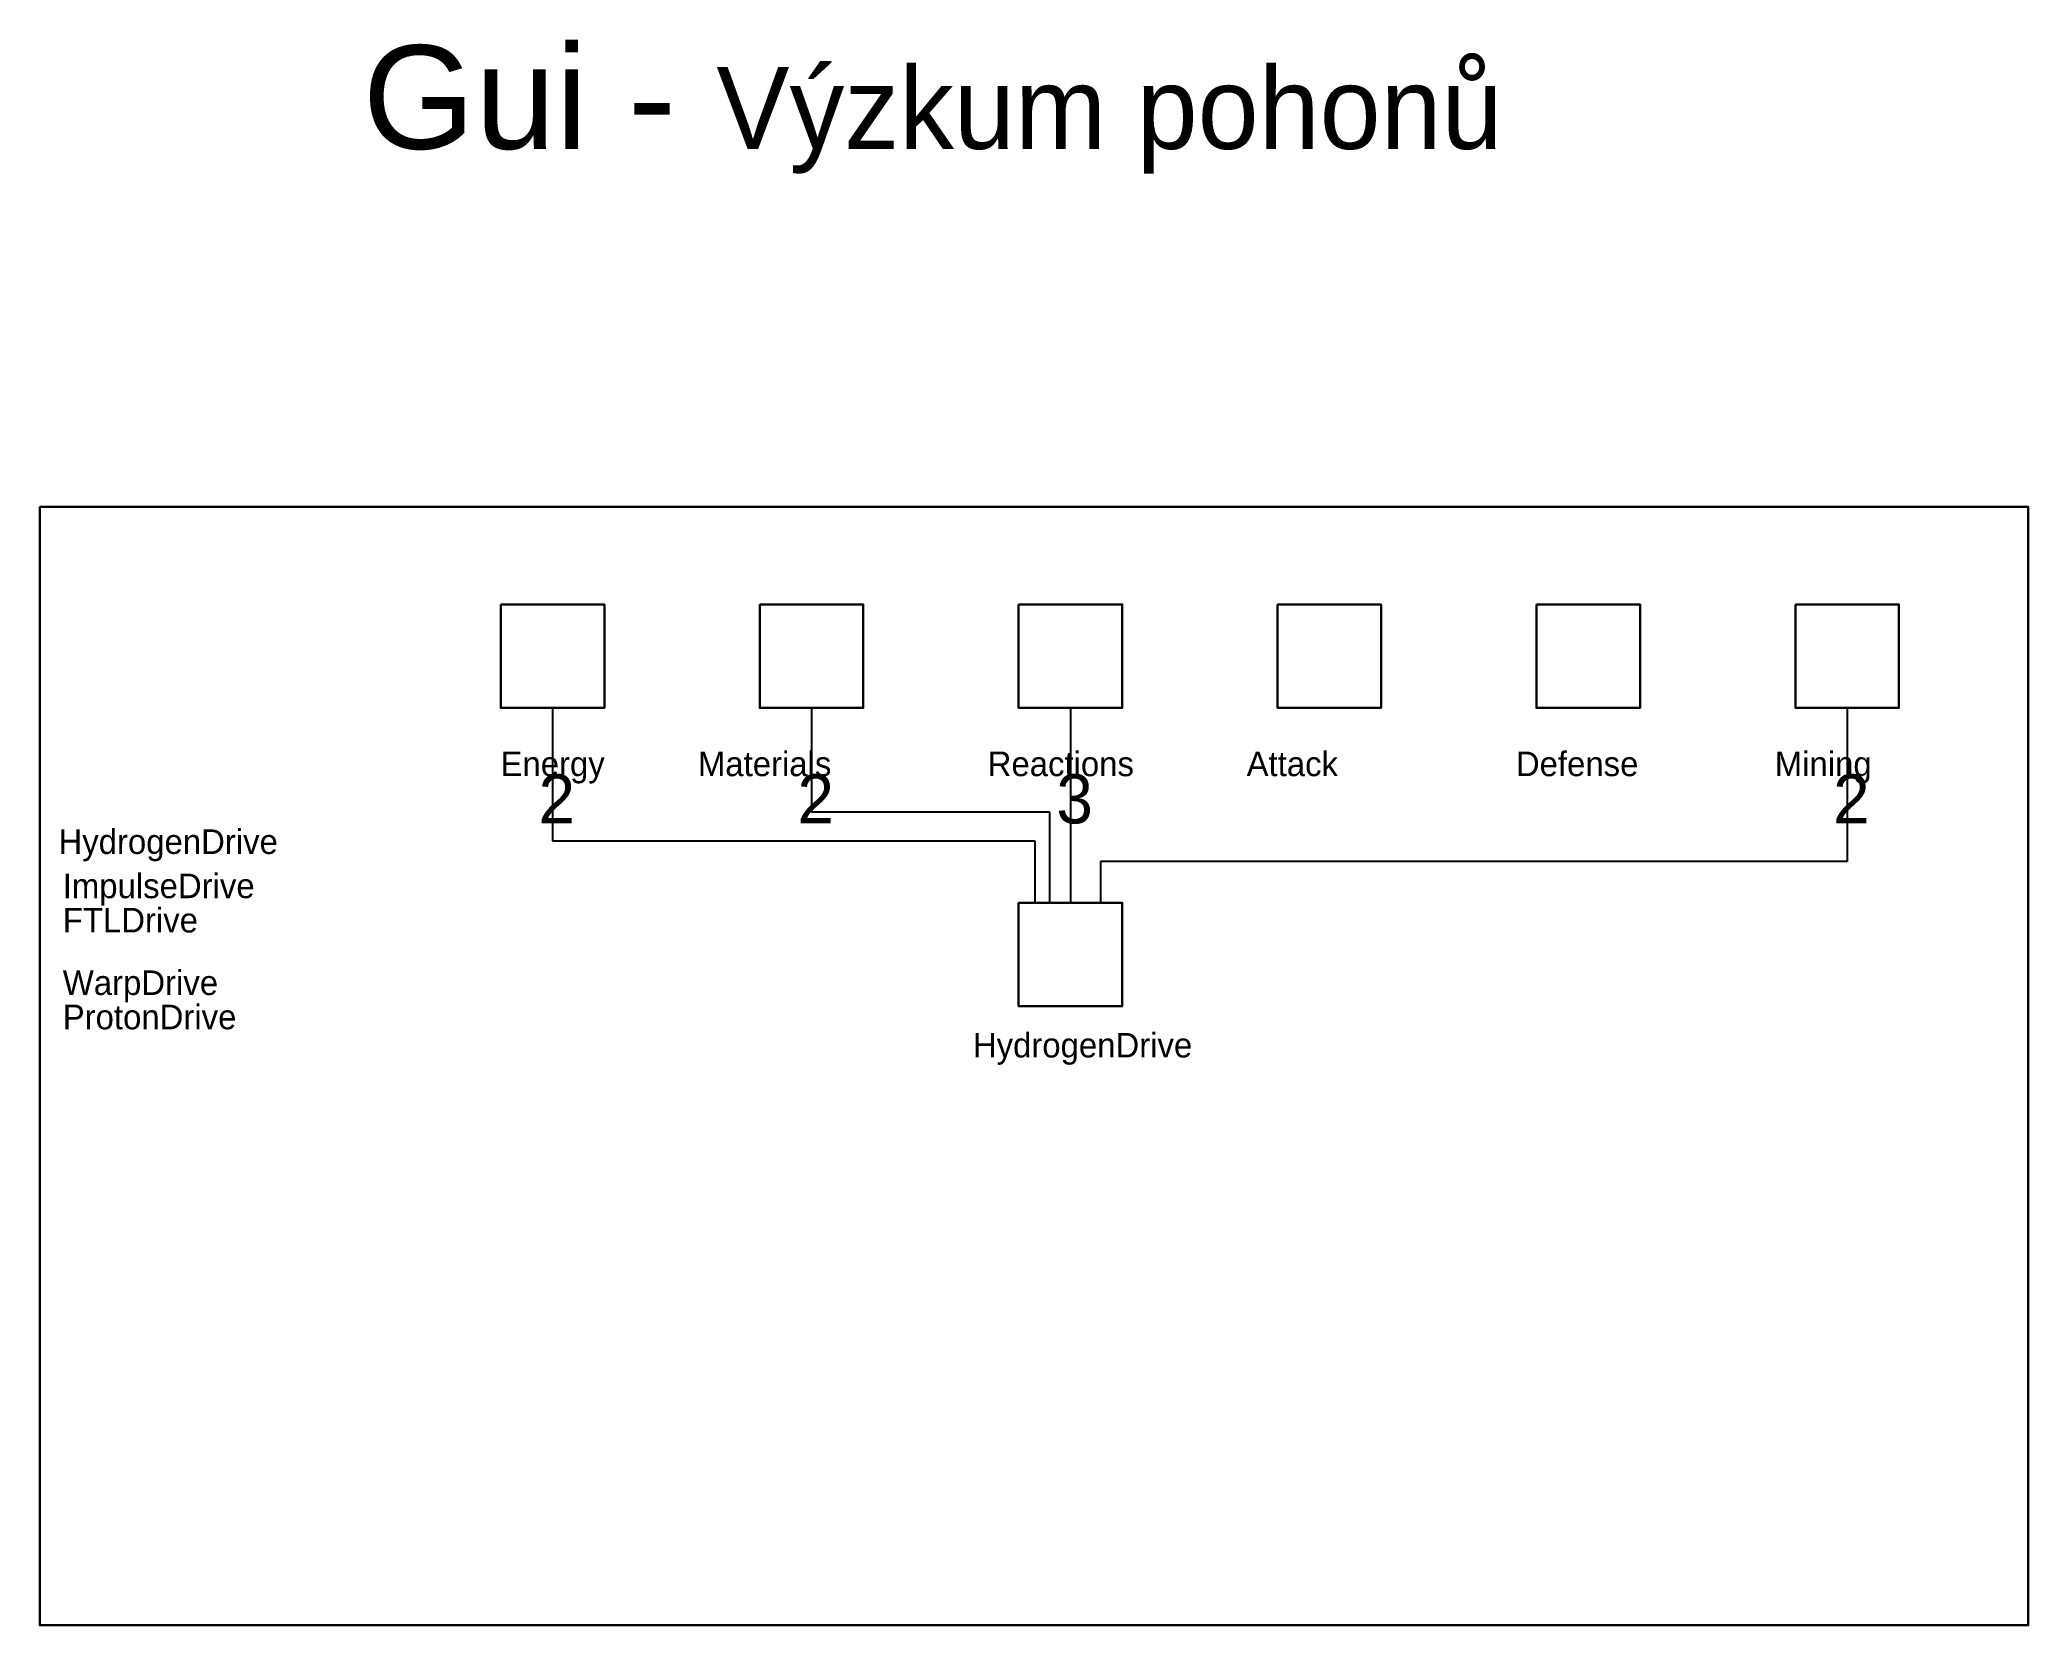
# Model space of a CAD drawing. Header units: millimetres. Extents: x 33057 to 249580, y -15894 to 47997.
# Drawn here: x 60931 to 62851, y -658 to 873 of the extents above; entities that cross this region are included whole.
import ezdxf

# ---------------------------------------------------------------- set-up
doc = ezdxf.new("R2010")
doc.units = ezdxf.units.MM
for name, color, linetype in [('Kce', 9, 'Continuous'), ('Prvky', 103, 'Continuous'), ('základní', 4, 'Continuous')]:
    doc.layers.add(name, color=color, linetype=linetype)
doc.layers.add('Layer2', color=231, linetype='Continuous', plot=False)
doc.layers.add('Obrys', color=253, linetype='Continuous', lineweight=30)
doc.styles.get("Standard").update_dxf_attribs({"font": 'arial.ttf'})

msp = doc.modelspace()

# ---------------------------------------------------------------- texts
at = {"layer": 'Obrys', "insert": (61243.2, 867.3), "char_height": 100, "attachment_point": 1}
msp.add_mtext_dynamic_manual_height_columns('Gui - {\\fCascadia Mono|b0|i0|c238|p49;\\H0.79167x;\\C96;\\c32768;Výzkum pohonů}', width=1557.371, gutter_width=12.5, heights=[347.9], dxfattribs=at)
at = {"layer": 'Prvky', "char_height": 30, "attachment_point": 1}
for insert in [(60949.5, 110.3), (61832.4, -86.2)]:
    msp.add_mtext_dynamic_manual_height_columns('{\\fCascadia Mono|b0|i0|c238|p49;\\H0.79167x;HydrogenDrive}', width=151.558, gutter_width=12.5, heights=[0], dxfattribs=dict(at, insert=insert))
at = {"layer": 'základní', "attachment_point": 1}
for s, width, heights, insert, char_height in [('{\\fCascadia Mono|b0|i0|c238|p49;\\H0.79167x;Energy}', 151.558, [0], (61376.3, 185.4), 30), ('{\\fCascadia Mono|b0|i0|c238|p49;\\H0.79167x;\\C5;Materials}', 229.626, [0], (61566.9, 185.4), 30), ('{\\fCascadia Mono|b0|i0|c238|p49;\\H0.79167x;\\C5;Reactions}', 229.626, [0], (61846.7, 185.4), 30), ('{\\fCascadia Mono|b0|i0|c238|p49;\\H0.79167x;\\C5;Attack}', 229.626, [0], (62096.7, 185.4), 30), ('{\\fCascadia Mono|b0|i0|c238|p49;\\H0.79167x;Defense}', 229.626, [0], (62356.7, 185.4), 30), ('{\\fCascadia Mono|b0|i0|c238|p49;\\H0.79167x;Mining}', 229.626, [0], (62606.7, 185.4), 30), ('{\\fCascadia Mono|b0|i0|c238|p49;\\H0.79167x;2}', 41.455, [34], (61413, 163.5), 60), ('{\\fCascadia Mono|b0|i0|c238|p49;\\H0.79167x;2}', 41.455, [34], (61663, 163.5), 60), ('{\\fCascadia Mono|b0|i0|c238|p49;\\H0.79167x;3}', 41.455, [34], (61913, 163.5), 60), ('{\\fCascadia Mono|b0|i0|c238|p49;\\H0.79167x;2}', 41.455, [34], (62663, 163.5), 60), ('{\\fCascadia Mono|b0|i0|c238|p49;\\H0.79167x;ImpulseDrive}', 229.626, [0], (60953.6, 67.6), 30), ('{\\fCascadia Mono|b0|i0|c238|p49;\\H0.79167x;FTLDrive}', 229.626, [0], (60953.6, 34.5), 30), ('{\\fCascadia Mono|b0|i0|c238|p49;\\H0.79167x;WarpDrive}', 229.626, [0], (60953.6, -25.9), 30), ('{\\fCascadia Mono|b0|i0|c238|p49;\\H0.79167x;ProtonDrive}', 229.626, [0], (60953.6, -59), 30)]:
    msp.add_mtext_dynamic_manual_height_columns(s, width=width, gutter_width=12.5, heights=heights, dxfattribs=dict(at, insert=insert, char_height=char_height))

# ---------------------------------------------------------------- linework, layer by layer
at = {"layer": 'Kce'}
for p, q in [((61376.6, 327.5), (61476.6, 327.5)), ((61476.6, 327.5), (61476.6, 227.5)), ((61626.6, 327.5), (61726.6, 327.5)), ((61726.6, 327.5), (61726.6, 227.5)), ((61876.6, 327.5), (61976.6, 327.5)), ((61976.6, 327.5), (61976.6, 227.5)), ((62126.6, 327.5), (62226.6, 327.5)), ((62226.6, 327.5), (62226.6, 227.5)), ((62376.6, 327.5), (62476.6, 327.5)), ((62476.6, 327.5), (62476.6, 227.5)), ((62626.6, 327.5), (62726.6, 327.5)), ((62726.6, 327.5), (62726.6, 227.5)), ((61976.6, 39.5), (61976.6, -60.5))]:
    msp.add_line(p, q, dxfattribs=at)
at = {"layer": 'Layer2'}
for p, q in [((61426.6, 227.5), (61426.6, 99.1)), ((61676.6, 227.5), (61676.6, 127.2)), ((61926.6, 227.5), (61926.6, 39.5)), ((62676.6, 227.5), (62676.6, 79.4)), ((61676.6, 127.2), (61906.3, 127.2)), ((61906.3, 127.2), (61906.3, 39.5)), ((61426.6, 99.1), (61892.3, 99.1)), ((61892.3, 99.1), (61892.3, 39.5)), ((62676.6, 79.4), (61955.5, 79.4)), ((61955.5, 79.4), (61955.5, 39.5))]:
    msp.add_line(p, q, dxfattribs=at)
at = {"layer": 'Obrys'}
for points in [[(60931.4, 421.8), (62851.4, 421.8), (62851.4, -658.2), (60931.4, -658.2)], [(61376.6, 327.5), (61476.6, 327.5), (61476.6, 227.5), (61376.6, 227.5)], [(61626.6, 327.5), (61726.6, 327.5), (61726.6, 227.5), (61626.6, 227.5)], [(61876.6, 327.5), (61976.6, 327.5), (61976.6, 227.5), (61876.6, 227.5)], [(62126.6, 327.5), (62226.6, 327.5), (62226.6, 227.5), (62126.6, 227.5)], [(62376.6, 327.5), (62476.6, 327.5), (62476.6, 227.5), (62376.6, 227.5)], [(62626.6, 327.5), (62726.6, 327.5), (62726.6, 227.5), (62626.6, 227.5)], [(61876.6, 39.5), (61976.6, 39.5), (61976.6, -60.5), (61876.6, -60.5)]]:
    msp.add_lwpolyline(points, close=True, dxfattribs=at)
at = {"layer": 'základní'}
for p, q in [((60931.4, -658.2), (60931.4, 421.8)), ((60931.4, 421.8), (62851.4, 421.8)), ((62851.4, 421.8), (62851.4, -658.2)), ((62851.4, -658.2), (60931.4, -658.2))]:
    msp.add_line(p, q, dxfattribs=at)

msp.set_redraw_order([(e.dxf.handle, doc.entitydb.next_handle()) for e in msp.query("TEXT MTEXT ATTDEF DIMENSION ARC_DIMENSION")])  # texts and dimensions are drawn at this point

doc.saveas('drawing.dxf')
